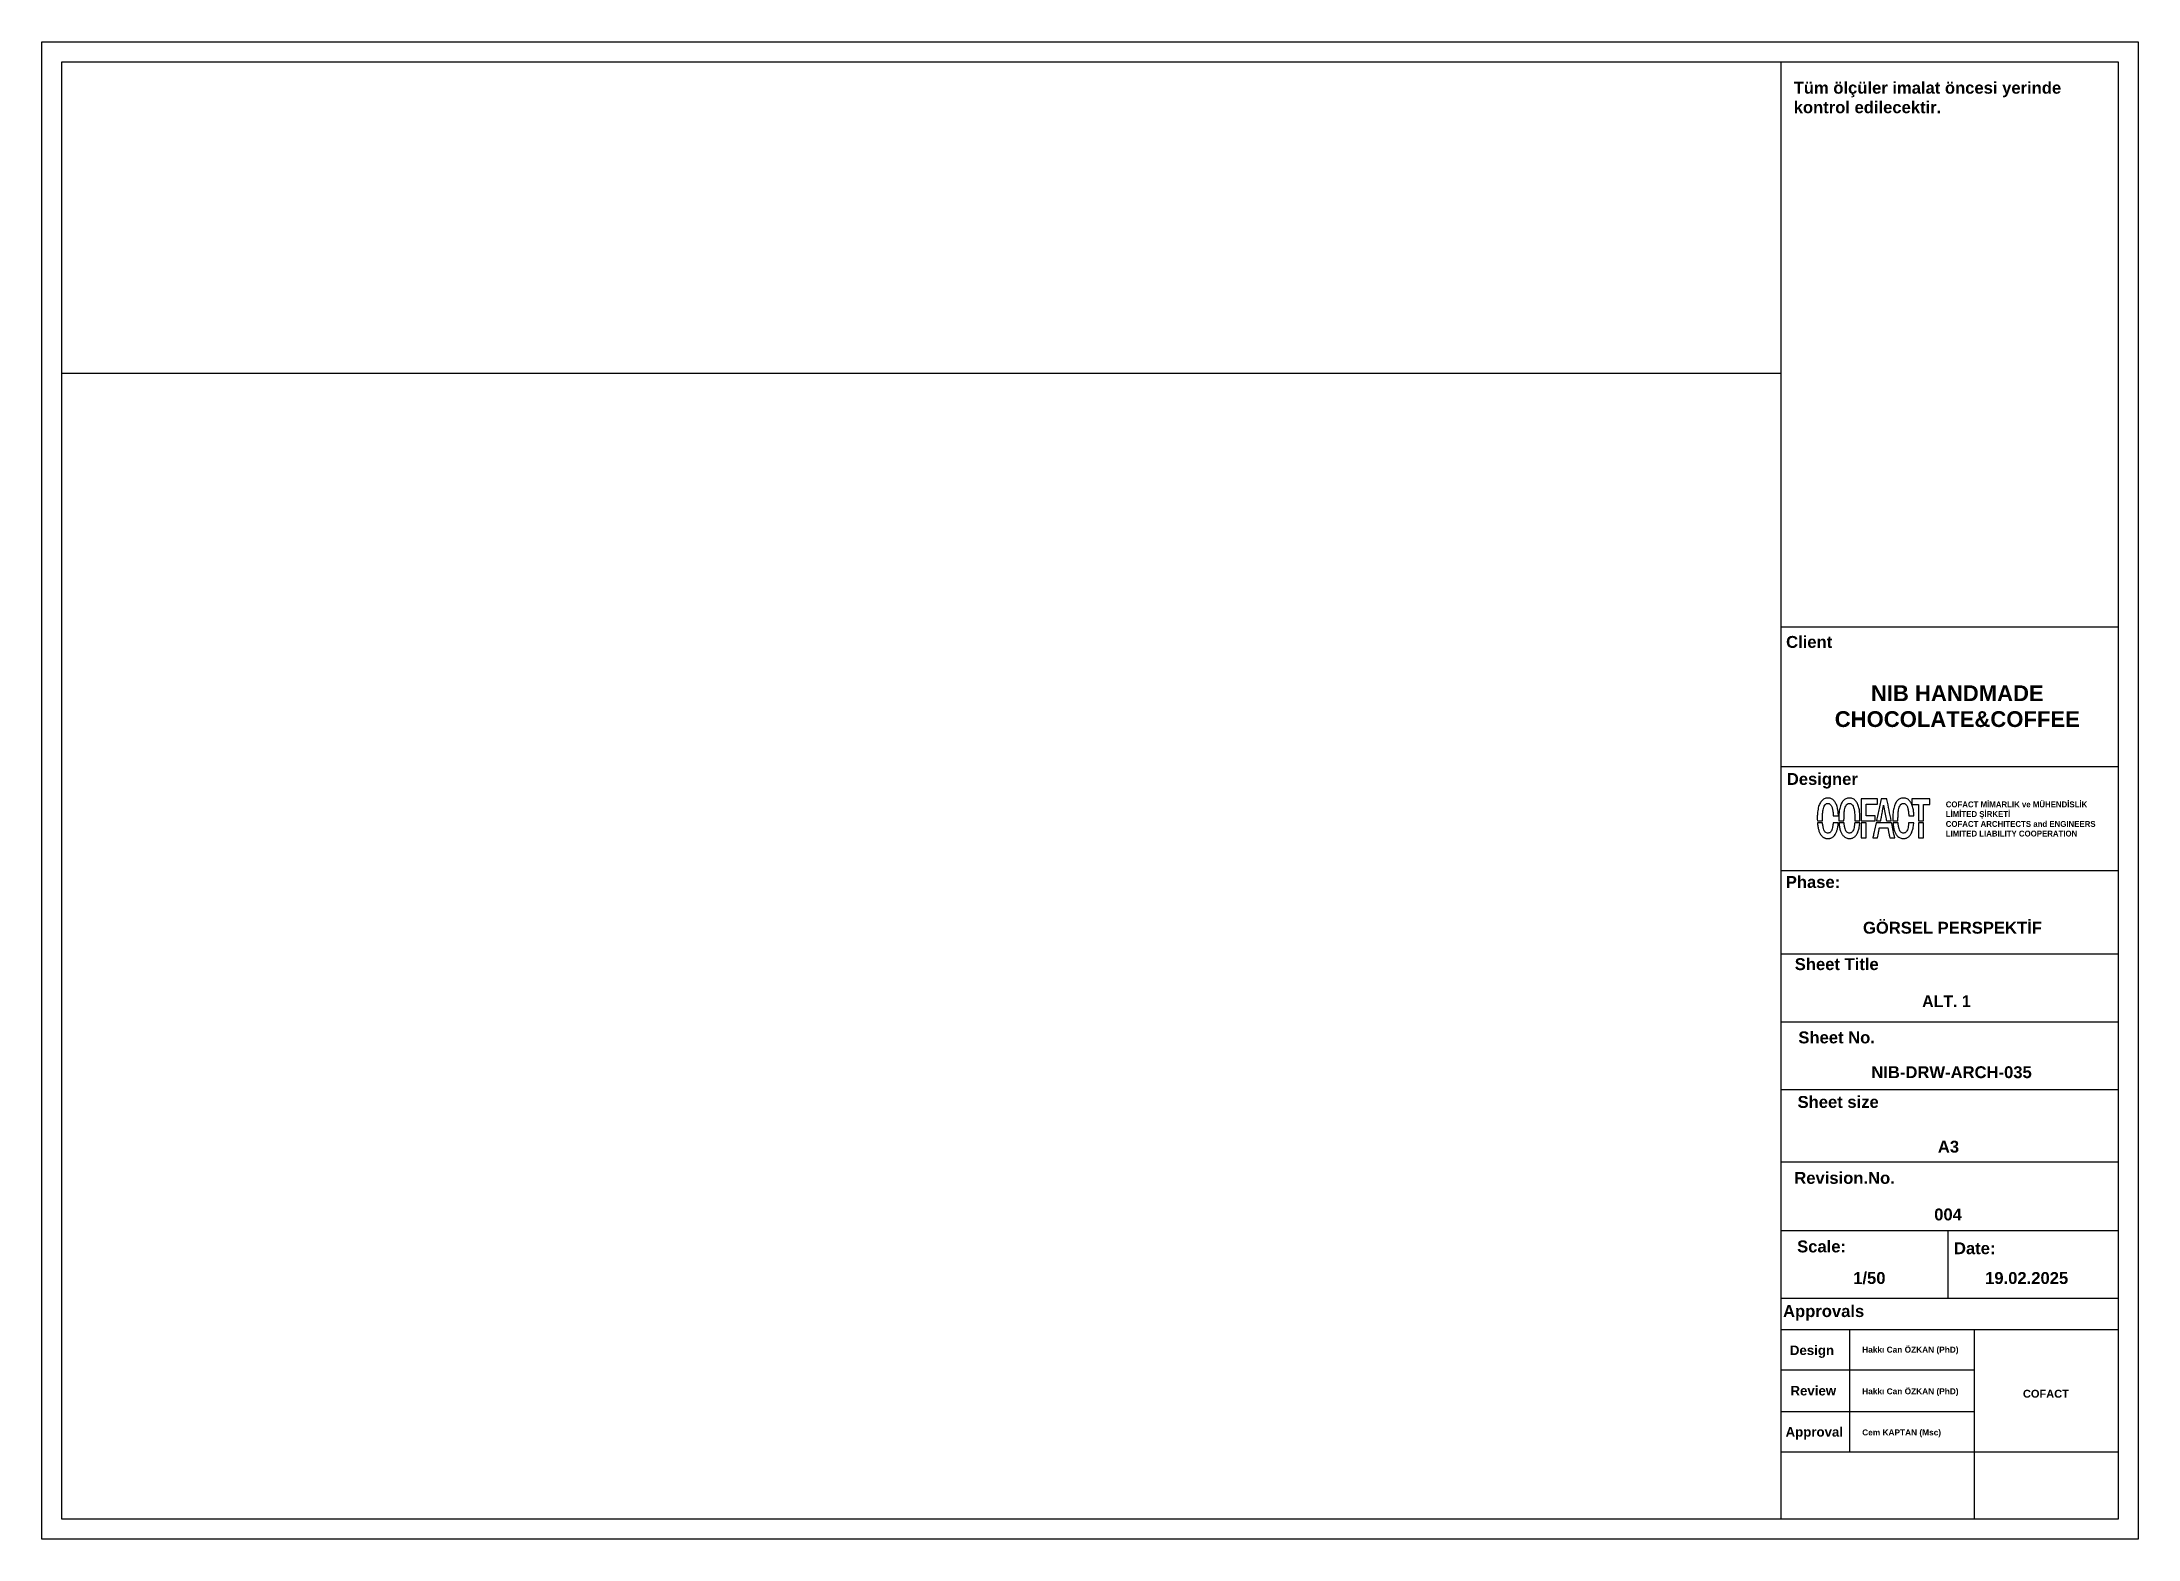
# Model space of a CAD drawing. Header units: millimetres. Extents: x 933584 to 974011, y 4545988 to 4553664.
# Drawn here: x 948811 to 950911, y 4546464 to 4547964 of the extents above; entities that cross this region are included whole.
import ezdxf

# ---------------------------------------------------------------- set-up
doc = ezdxf.new("R2010")
doc.units = ezdxf.units.MM
doc.layers.get('0').update_dxf_attribs({"color": 255})
doc.styles.add('Century Gothic_B_3', font='GOTHICB.TTF', dxfattribs={"height": 4})
picture_1 = doc.add_image_def('image2.png', size_in_pixel=(2560, 1707))

msp = doc.modelspace()

# ---------------------------------------------------------------- texts
at = {"color": 0, "attachment_point": 1, "line_spacing_factor": 0.984502, "style": 'Century Gothic_B_3'}
for s, insert, char_height, width in [('\\pxql;{\\fArial|b1|i0|c0|p34;Tüm ölçüler imalat öncesi yerinde kontrol edilecektir.}', (950566.46, 4547923.88), 11.9034, 324.3298), ('\\pxqr;{\\fArial|b1|i0|c0|p34;Client}', (950016.91, 4547368.66), 11.9034, 588.1338), ('\\pxqc;{\\fArial|b1|i0|c0|p34;NIB HANDMADE CHOCOLATE&COFFEE}', (950566.92, 4547319.26), 15.8192, 326.8702), ('\\pxqr;{\\fArial|b1|i0|c0|p34;Designer}', (950042.59, 4547231.33), 11.9034, 588.1338), ('{\\fFranklin Gothic Medium|b1|i0|c162|p34;COFACT MİMARLIK ve MÜHENDİSLİK}\\P{\\fFranklin Gothic Medium|b1|i0|c162|p34;LİMİTED ŞİRKETİ}', (950718.78, 4547202.86), 5.8729, 228.8091), ('\\pxql;{\\fFranklin Gothic Book|b1|i0|c162|p34;COFACT ARCHITECTS and ENGINEERS\\PLIMITED LIABILITY COOPERATION}', (950718.78, 4547183.27), 5.8729, 228.8091), ('\\pxqr;{\\fArial|b1|i0|c0|p34;Phase:}', (950024.92, 4547128.14), 11.9034, 588.1338), ('\\pxqr;{\\fArial|b1|i0|c0|p34;GÖRSEL PERSPEKTİF}', (950226.95, 4547082.3), 11.9034, 588.1338), ('\\pxqr;{\\fArial|b1|i0|c0|p34;Sheet Title}', (950063.47, 4547045.84), 11.9034, 588.1338), ('\\pxi-2,l3,qr,t3;ALT. 1', (950155.66, 4547008.69), 11.9034, 588.1338), ('\\pxqr;{\\fArial|b1|i0|c0|p34;Sheet No.}', (950059.68, 4546972.41), 11.9034, 588.1338), ('\\pxqr;{\\fArial|b1|i0|c0|p34;NIB-DRW-ARCH-035}', (950216.83, 4546937.56), 11.9034, 588.1338), ('\\pxqr;{\\fArial|b1|i0|c0|p34;Sheet size}', (950063.52, 4546907.76), 11.9034, 588.1338), ('\\pxqr;{\\fArial|b1|i0|c0|p34;A3}', (950144.02, 4546862.96), 11.9034, 588.1338), ('\\pxqr;{\\fArial|b1|i0|c0|p34;Revision.No.}', (950079.63, 4546831.68), 11.9034, 588.1338), ('\\pxqr;{\\fArial|b1|i0|c0|p34;00\\fArial|b1|i0|c162|p34;4}', (950146.83, 4546795.04), 11.9034, 588.1338), ('\\pxqr;{\\fArial|b1|i0|c0|p34;Scale:}', (950030.75, 4546762.99), 11.9034, 588.1338), ('\\pxqr;{\\fArial|b1|i0|c0|p34;Date:}', (950180.47, 4546761.2), 11.9034, 588.1338), ('\\pxqr;{\\fArial|b1|i0|c0|p34;1/50}', (950070.29, 4546731.37), 11.9034, 588.1338), ('\\pxqr;{\\fArial|b1|i0|c162|p34;19\\fArial|b1|i0|c0|p34;.02.202\\fArial|b1|i0|c162|p34;5}', (950253.31, 4546731.37), 11.9034, 588.1338), ('\\pxqr;{\\fArial|b1|i0|c0|p34;Approvals}', (950048.97, 4546698.22), 11.9034, 588.1338), ('\\pxqr;{\\fArial|b1|i0|c0|p34;Design}', (950018.77, 4546657.79), 9.5085, 588.1338), ('{\\fArial|b1|i0|c0|p34;\\W9.71336;   }{\\fArial|b1|i0|c0|p34;Hakkı Can ÖZKAN (PhD)}', (950567.8, 4546656.61), 5.9517, 163.4351), ('\\pxqr;{\\fArial|b1|i0|c0|p34;Review}', (950020.84, 4546617.27), 9.5085, 588.1338), ('{\\fArial|b1|i0|c0|p34;\\W9.71336;   }{\\fArial|b1|i0|c0|p34;Hakkı Can ÖZKAN (PhD)}', (950567.8, 4546614.9), 5.9517, 163.4351), ('\\pxqc;{\\fArial|b1|i0|c0|p34;COFACT}', (950655.71, 4546613.42), 7.9096, 326.8702), ('\\pxqr;{\\fArial|b1|i0|c0|p34;Approval}', (950027.75, 4546575.99), 9.5085, 588.1338), ('{\\W9.71336;\\fArial|b1|i0|c0|p34;   \\W1;Cem KAPTAN (Msc)}', (950567.8, 4546573.69), 5.9517, 163.4351)]:
    msp.add_mtext(s, dxfattribs=dict(at, insert=insert, char_height=char_height, width=width))

# ---------------------------------------------------------------- linework, layer by layer
at = {"color": 0}
for p, q in [((950891.47, 4547377.52), (950553.42, 4547377.52)), ((950891.47, 4547377.52), (950553.42, 4547377.52)), ((950891.47, 4547237.54), (950553.42, 4547237.54)), ((950891.47, 4547237.54), (950553.42, 4547237.54)), ((950891.47, 4547237.54), (950553.42, 4547237.54)), ((950891.47, 4547237.54), (950553.42, 4547237.54)), ((950891.47, 4547133.48), (950553.42, 4547133.48)), ((950553.42, 4547050.2), (950891.47, 4547050.2)), ((950891.47, 4546981.8), (950553.42, 4546981.8)), ((950891.47, 4546913.84), (950553.42, 4546913.84)), ((950891.47, 4546841.62), (950553.42, 4546841.62)), ((950891.47, 4546772.61), (950553.42, 4546772.61)), ((950720.89, 4546772.61), (950720.89, 4546704.89)), ((950891.47, 4546704.89), (950553.42, 4546704.89)), ((950891.47, 4546673.56), (950553.42, 4546673.56)), ((950622.27, 4546673.56), (950622.27, 4546550.8)), ((950747.26, 4546673.56), (950747.26, 4546599.96)), ((950553.42, 4546633.42), (950747.26, 4546633.42)), ((950553.42, 4546591.71), (950747.26, 4546591.71)), ((950747.26, 4546599.96), (950747.26, 4546483.84)), ((950891.47, 4546550.8), (950553.42, 4546550.8))]:
    msp.add_line(p, q, dxfattribs=at)
for points in [[(948811.47, 4547963.85), (950911.47, 4547963.85), (950911.47, 4546463.85), (948811.47, 4546463.85)], [(948831.47, 4547943.85), (950891.47, 4547943.85), (950891.47, 4546483.85), (948831.47, 4546483.85)], [(950634.1, 4547194.48), (950634.1, 4547183.34), (950641.16, 4547183.34), (950648.22, 4547183.34), (950648.22, 4547185.98), (950648.22, 4547188.61), (950643.64, 4547188.61), (950639.07, 4547188.61), (950639.07, 4547194.43), (950639.07, 4547200.24), (950644.79, 4547200.24), (950650.5, 4547200.24), (950650.5, 4547202.93), (950650.5, 4547205.61), (950642.3, 4547205.61), (950634.1, 4547205.61)], [(950684.91, 4547202.78), (950684.91, 4547199.95), (950688.14, 4547199.95), (950691.37, 4547199.95), (950691.37, 4547191.64), (950691.37, 4547183.34), (950693.86, 4547183.34), (950696.34, 4547183.34), (950696.34, 4547191.64), (950696.34, 4547199.95), (950699.62, 4547199.95), (950702.9, 4547199.95), (950702.9, 4547202.78), (950702.9, 4547205.61), (950693.91, 4547205.61), (950684.91, 4547205.61)], [(950634.1, 4547173.84), (950634.1, 4547166.34), (950636.56, 4547166.36), (950639.02, 4547166.39), (950639.04, 4547173.87), (950639.07, 4547181.35), (950636.58, 4547181.35), (950634.1, 4547181.35)], [(950691.39, 4547173.87), (950691.42, 4547166.39), (950693.88, 4547166.36), (950696.34, 4547166.33), (950696.34, 4547173.84), (950696.34, 4547181.35), (950693.86, 4547181.35), (950691.37, 4547181.35)]]:
    msp.add_lwpolyline(points, close=True, dxfattribs=at)
msp.add_lwpolyline([(950553.42, 4547943.86), (950553.42, 4546483.85)], dxfattribs=at)
for points in [[(950598.75, 4547206.1, 0.11064), (950595.65, 4547204.6, 0.089568), (950593.2, 4547201.82, 0.069833), (950591.45, 4547197.7, 0.037138), (950590.4, 4547192.26, 0.013582), (950590.25, 4547190.61, 0.005436), (950590.14, 4547188.34, 0.005261), (950590.08, 4547186.12, 0.017635), (950590.1, 4547184.66), (950590.17, 4547183.34), (950592.72, 4547183.34), (950595.27, 4547183.34), (950595.28, 4547186.35, -0.01557), (950595.44, 4547190.77, -0.027157), (950595.88, 4547194.4, -0.033018), (950596.57, 4547197.25, -0.079442), (950597.55, 4547199.19, -0.009072), (950597.84, 4547199.58, -0.030827), (950598.05, 4547199.82, -0.031813), (950598.29, 4547200.03, -0.010138), (950598.67, 4547200.31, -0.089655), (950599.42, 4547200.67, -0.05192), (950600.42, 4547200.83, -0.051218), (950601.44, 4547200.78, -0.076363), (950602.3, 4547200.51, -0.070873), (950603.1, 4547199.97, -0.052254), (950603.81, 4547199.17, -0.046256), (950604.42, 4547198.14, -0.033841), (950604.9, 4547196.91, -0.02482), (950605.26, 4547195.51, -0.012371), (950605.59, 4547193.71, -0.011745), (950605.85, 4547191.72, -0.011909), (950606.02, 4547189.73), (950606.09, 4547188.61), (950608.66, 4547188.61), (950611.23, 4547188.61), (950611.23, 4547189.03, 0.020953), (950611.19, 4547189.94, 0.004455), (950611.04, 4547191.52, 0.00493), (950610.86, 4547193.14, 0.011284), (950610.68, 4547194.37, 0.038093), (950609.55, 4547198.88, 0.067383), (950607.87, 4547202.32, 0.083303), (950605.64, 4547204.69, 0.099908), (950602.89, 4547206.02, 0.02201), (950602.45, 4547206.11, 0.020762), (950601.99, 4547206.17, 0.015695), (950601.43, 4547206.2, 0.005906), (950600.65, 4547206.2, 0.00548), (950600.04, 4547206.19, 0.006399), (950599.47, 4547206.17, 0.005718), (950598.99, 4547206.13, 0.038226)], [(950620.33, 4547206.1, 0.105194), (950617.36, 4547204.7, 0.087054), (950614.98, 4547202.14, 0.069549), (950613.23, 4547198.38, 0.038701), (950612.13, 4547193.43, 0.014261), (950611.89, 4547191.35, 0.008448), (950611.72, 4547188.85, 0.008433), (950611.64, 4547186.42, 0.018733), (950611.68, 4547184.57), (950611.75, 4547183.34), (950614.3, 4547183.34), (950616.85, 4547183.34), (950616.86, 4547186.35, -0.01557), (950617.01, 4547190.77, -0.027157), (950617.45, 4547194.4, -0.033018), (950618.15, 4547197.25, -0.079442), (950619.12, 4547199.19, -0.009072), (950619.42, 4547199.58, -0.030827), (950619.63, 4547199.82, -0.031813), (950619.87, 4547200.03, -0.010138), (950620.25, 4547200.31, -0.089655), (950621, 4547200.67, -0.05192), (950621.99, 4547200.83, -0.051218), (950623.02, 4547200.78, -0.076363), (950623.88, 4547200.51, -0.136443), (950625.39, 4547199.17, -0.067108), (950626.49, 4547196.83, -0.045937), (950627.23, 4547193.38, -0.018323), (950627.64, 4547188.56, -0.004967), (950627.68, 4547187.58, -0.003937), (950627.7, 4547186.52, -0.00398), (950627.71, 4547185.53, -0.009912), (950627.69, 4547184.81), (950627.63, 4547183.34), (950630.2, 4547183.34), (950632.78, 4547183.34), (950632.84, 4547184.61, 0.018366), (950632.87, 4547186.77, 0.009634), (950632.76, 4547189.46, 0.009631), (950632.55, 4547192.16, 0.017297), (950632.25, 4547194.36, 0.038062), (950631.13, 4547198.88, 0.067387), (950629.45, 4547202.32, 0.08333), (950627.22, 4547204.69, 0.099909), (950624.46, 4547206.02, 0.02201), (950624.02, 4547206.11, 0.020762), (950623.57, 4547206.17, 0.015695), (950623.01, 4547206.2, 0.005906), (950622.22, 4547206.2, 0.00548), (950621.62, 4547206.19, 0.006399), (950621.05, 4547206.17, 0.005718), (950620.57, 4547206.13, 0.038226)], [(950656.52, 4547199.03, 0.0000105), (950657.88, 4547191.73, 0.000084), (950659.08, 4547185.3, 0.003215), (950659.36, 4547183.86), (950659.47, 4547183.34), (950661.85, 4547183.34, 0.001355), (950662.76, 4547183.34, 0.00226), (950663.53, 4547183.35, 0.000206), (950664.21, 4547183.36, 0.409743), (950664.23, 4547183.38, 0.049641), (950664.22, 4547183.44, 0.000001), (950662.04, 4547194.29, 0.000006), (950659.89, 4547204.97, 0.007694), (950659.8, 4547205.39), (950659.75, 4547205.61), (950656.99, 4547205.61), (950654.23, 4547205.61), (950653.51, 4547202.31, -0.000077), (950652.13, 4547195.94, -0.000085), (950650.8, 4547189.78, -0.000009), (950649.51, 4547183.86, -0.006923), (950649.44, 4547183.57), (950649.39, 4547183.34), (950653.6, 4547183.34, 0.0001427), (950653.89, 4547184.92, 0.00034), (950654.15, 4547186.29, 0.000221), (950654.44, 4547187.87, -0.000266), (950655.27, 4547192.37, -0.000578), (950655.92, 4547195.83, -0.0000869)], [(950674.42, 4547206.1, 0.105194), (950671.45, 4547204.7, 0.087054), (950669.07, 4547202.14, 0.069549), (950667.32, 4547198.38, 0.038701), (950666.22, 4547193.43, 0.014261), (950665.99, 4547191.35, 0.008448), (950665.82, 4547188.85, 0.008433), (950665.73, 4547186.42, 0.018733), (950665.77, 4547184.57), (950665.84, 4547183.34), (950668.39, 4547183.34), (950670.94, 4547183.34), (950670.95, 4547186.35, -0.01557), (950671.1, 4547190.76, -0.027157), (950671.54, 4547194.4, -0.033018), (950672.24, 4547197.25, -0.079442), (950673.21, 4547199.19, -0.009072), (950673.51, 4547199.58, -0.030827), (950673.72, 4547199.82, -0.031813), (950673.96, 4547200.03, -0.010138), (950674.34, 4547200.31, -0.089655), (950675.09, 4547200.67, -0.05192), (950676.09, 4547200.83, -0.051218), (950677.11, 4547200.78, -0.076363), (950677.97, 4547200.51, -0.070873), (950678.77, 4547199.97, -0.052254), (950679.48, 4547199.17, -0.046256), (950680.08, 4547198.14, -0.033841), (950680.56, 4547196.91, -0.02482), (950680.93, 4547195.51, -0.012371), (950681.26, 4547193.71, -0.011745), (950681.52, 4547191.72, -0.011909), (950681.69, 4547189.73), (950681.75, 4547188.61), (950684.32, 4547188.61), (950686.9, 4547188.61), (950686.9, 4547189.03, 0.020953), (950686.86, 4547189.94, 0.004455), (950686.71, 4547191.52, 0.00493), (950686.52, 4547193.14, 0.011284), (950686.34, 4547194.37, 0.038093), (950685.22, 4547198.88, 0.067383), (950683.54, 4547202.32, 0.083303), (950681.31, 4547204.69, 0.099908), (950678.55, 4547206.02, 0.02201), (950678.11, 4547206.11, 0.020762), (950677.66, 4547206.17, 0.015695), (950677.1, 4547206.2, 0.005906), (950676.32, 4547206.2, 0.00548), (950675.71, 4547206.19, 0.006399), (950675.14, 4547206.17, 0.005718), (950674.66, 4547206.13, 0.038226)], [(950590.3, 4547180.63, 0.025038), (950590.86, 4547176.68, 0.036131), (950591.79, 4547173.27, 0.041565), (950593.04, 4547170.46, 0.063352), (950594.62, 4547168.3, 0.028049), (950595.43, 4547167.53, 0.034689), (950596.27, 4547166.91, 0.034905), (950597.18, 4547166.42, 0.029004), (950598.2, 4547166.03, 0.021923), (950598.68, 4547165.9, 0.031789), (950599.12, 4547165.83, 0.019677), (950599.69, 4547165.8, 0.003659), (950600.74, 4547165.79, 0.003627), (950601.78, 4547165.8, 0.019229), (950602.35, 4547165.83, 0.031747), (950602.77, 4547165.9, 0.024514), (950603.22, 4547166.02, 0.035022), (950604.4, 4547166.5, 0.037328), (950605.46, 4547167.12, 0.037367), (950606.42, 4547167.9, 0.035245), (950607.28, 4547168.83, 0.053473), (950608.66, 4547171, 0.03772), (950609.75, 4547173.68, 0.032588), (950610.56, 4547176.9, 0.021334), (950611.08, 4547180.68), (950611.14, 4547181.35), (950608.56, 4547181.35), (950605.97, 4547181.35), (950605.91, 4547180.68, -0.0074), (950605.81, 4547179.71, -0.005344), (950605.66, 4547178.63, -0.005411), (950605.5, 4547177.6, -0.010609), (950605.34, 4547176.78, -0.034422), (950604.64, 4547174.32, -0.07643), (950603.72, 4547172.62, -0.102726), (950602.52, 4547171.59, -0.109019), (950601.04, 4547171.14, -0.095932), (950599.43, 4547171.33, -0.113527), (950598.11, 4547172.11, -0.092498), (950597.08, 4547173.53, -0.04608), (950596.31, 4547175.63, -0.017297), (950596.02, 4547176.92, -0.007909), (950595.72, 4547178.63, -0.007223), (950595.48, 4547180.29, -0.03219), (950595.42, 4547181.26, 0.402781), (950595.38, 4547181.3, 0.001238), (950594.67, 4547181.33, 0.005463), (950593.83, 4547181.35, 0.003096), (950592.82, 4547181.35), (950590.23, 4547181.35)], [(950611.87, 4547180.63, 0.025038), (950612.44, 4547176.68, 0.036131), (950613.36, 4547173.27, 0.041565), (950614.62, 4547170.46, 0.063352), (950616.19, 4547168.3, 0.047265), (950617.59, 4547167.07, 0.06438), (950619.06, 4547166.27, 0.06177), (950620.73, 4547165.86, 0.039412), (950622.73, 4547165.77, 0.027569), (950624.15, 4547165.9, 0.048064), (950625.3, 4547166.18, 0.049711), (950626.35, 4547166.67, 0.031882), (950627.45, 4547167.43, 0.081131), (950629.37, 4547169.51, 0.052129), (950630.88, 4547172.42, 0.043307), (950631.98, 4547176.15, 0.026621), (950632.66, 4547180.68), (950632.72, 4547181.35), (950630.14, 4547181.35), (950627.55, 4547181.35), (950627.49, 4547180.68, -0.0074), (950627.38, 4547179.71, -0.005344), (950627.24, 4547178.63, -0.005411), (950627.07, 4547177.6, -0.010609), (950626.92, 4547176.78, -0.034422), (950626.22, 4547174.32, -0.07643), (950625.29, 4547172.62, -0.102726), (950624.1, 4547171.59, -0.109019), (950622.62, 4547171.14, -0.095932), (950621.01, 4547171.33, -0.113527), (950619.69, 4547172.1, -0.092498), (950618.66, 4547173.53, -0.04608), (950617.89, 4547175.63, -0.017297), (950617.6, 4547176.92, -0.007909), (950617.3, 4547178.63, -0.007223), (950617.06, 4547180.29, -0.03219), (950617, 4547181.26, 0.402781), (950616.96, 4547181.3, 0.001238), (950616.24, 4547181.33, 0.005463), (950615.41, 4547181.35, 0.003096), (950614.4, 4547181.35), (950611.8, 4547181.35)], [(950667.66, 4547166.34, 0.0000231), (950666.17, 4547173.77, 0.000048), (950664.77, 4547180.73, 0.022716), (950664.66, 4547181.18, 0.319618), (950664.52, 4547181.29, 0.005635), (950663.47, 4547181.33, 0.005119), (950661.64, 4547181.35, 0.000404), (950656.79, 4547181.35), (950648.96, 4547181.35), (950647.38, 4547174.02, -0.000063), (950646.77, 4547171.2, -0.000102), (950646.25, 4547168.79, -0.000015), (950645.78, 4547166.65, -0.0154076), (950645.7, 4547166.33), (950650.44, 4547166.39), (950651.31, 4547171.11, -0.000258), (950651.65, 4547172.94, -0.000401), (950651.95, 4547174.51, -0.000111), (950652.21, 4547175.88, -0.013635), (950652.24, 4547176.06), (950652.3, 4547176.28), (950656.55, 4547176.28), (950660.79, 4547176.28), (950661.43, 4547172.88, 0.000154), (950661.69, 4547171.46, 0.000145), (950661.96, 4547170.01, 0.000144), (950662.2, 4547168.73, 0.000507), (950662.36, 4547167.9), (950662.66, 4547166.34)], [(950665.96, 4547180.63, 0.025038), (950666.53, 4547176.68, 0.036131), (950667.45, 4547173.27, 0.041565), (950668.71, 4547170.46, 0.063352), (950670.28, 4547168.3, 0.047265), (950671.68, 4547167.07, 0.06438), (950673.15, 4547166.27, 0.06177), (950674.82, 4547165.86, 0.039412), (950676.83, 4547165.77, 0.027569), (950678.25, 4547165.9, 0.048064), (950679.39, 4547166.18, 0.049711), (950680.44, 4547166.67, 0.031882), (950681.54, 4547167.43, 0.081131), (950683.46, 4547169.51, 0.052129), (950684.97, 4547172.42, 0.043307), (950686.07, 4547176.15, 0.026621), (950686.75, 4547180.68), (950686.81, 4547181.35), (950684.23, 4547181.35), (950681.64, 4547181.35), (950681.58, 4547180.68, -0.0074), (950681.47, 4547179.71, -0.005344), (950681.33, 4547178.63, -0.005411), (950681.17, 4547177.6, -0.010609), (950681.01, 4547176.78, -0.034422), (950680.31, 4547174.32, -0.07643), (950679.38, 4547172.62, -0.102726), (950678.19, 4547171.59, -0.109019), (950676.71, 4547171.14, -0.095932), (950675.1, 4547171.33, -0.113527), (950673.78, 4547172.1, -0.092498), (950672.75, 4547173.53, -0.04608), (950671.98, 4547175.63, -0.017297), (950671.69, 4547176.92, -0.007909), (950671.39, 4547178.63, -0.007223), (950671.15, 4547180.29, -0.03219), (950671.09, 4547181.26, 0.402781), (950671.05, 4547181.3, 0.001238), (950670.34, 4547181.33, 0.005463), (950669.5, 4547181.35, 0.003096), (950668.49, 4547181.35), (950665.9, 4547181.35)]]:
    msp.add_lwpolyline(points, format="xyb", close=True, dxfattribs=at)

msp.set_redraw_order([(e.dxf.handle, doc.entitydb.next_handle()) for e in msp.query("TEXT MTEXT ATTDEF DIMENSION ARC_DIMENSION")])  # texts and dimensions are drawn at this point

# ---------------------------------------------------------------- pictures from other files: only their frames are drawn
image = msp.add_image(picture_1, insert=(948831.47, 4546483.85), size_in_units=(1721.95, 1148.19), rotation=0)
image.dxf.flags = 7

doc.saveas('drawing.dxf')
